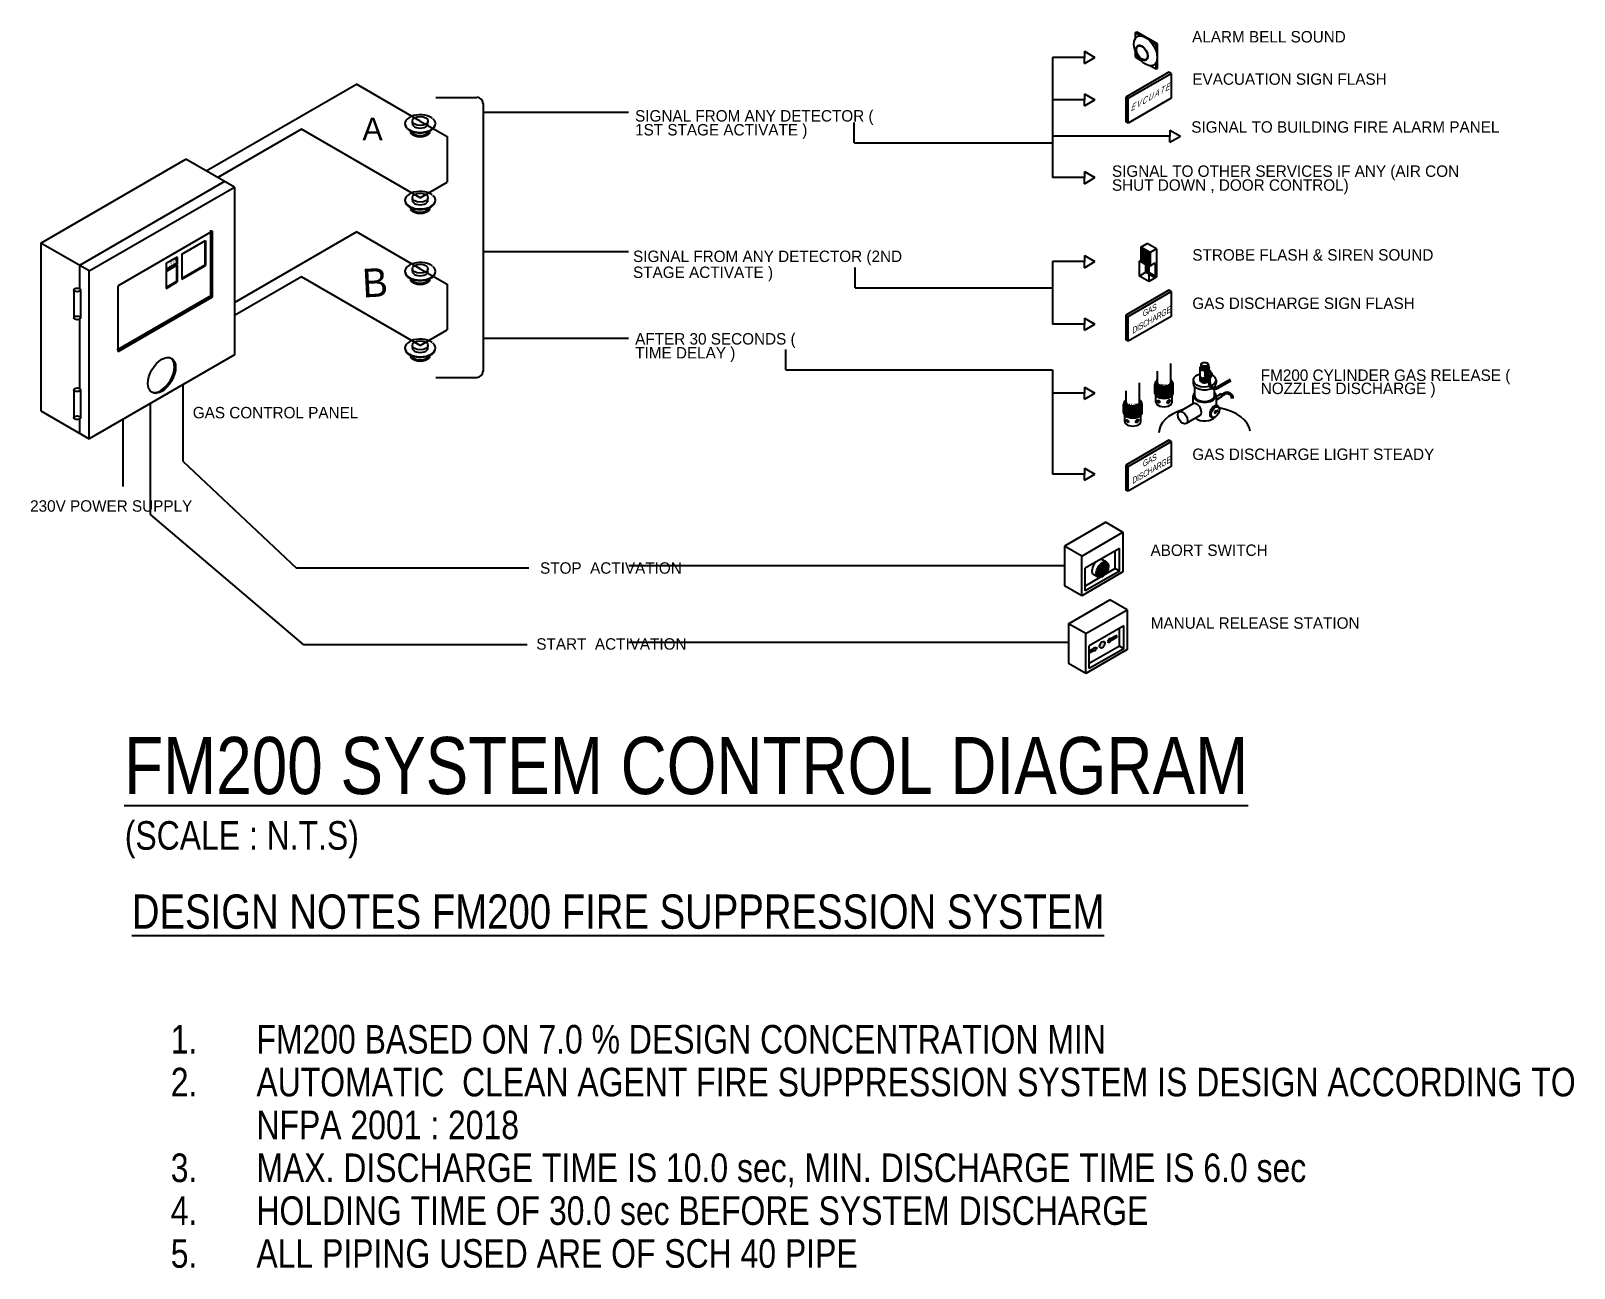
# Model space of a CAD drawing. Header units: millimetres. Extents: x -20146070 to 165023, y -3349561 to 35447.
# Drawn here: x -384008 to -378604, y -38769 to -34436 of the extents above; entities that cross this region are included whole.
import ezdxf
from ezdxf import colors
from ezdxf.entities.mleader import LeaderData, LeaderLine
from ezdxf.math import Vec2, Vec3

# ---------------------------------------------------------------- set-up
doc = ezdxf.new("R2010")
doc.units = ezdxf.units.MM
doc.header["$LTSCALE"] = 50
doc.linetypes.add('CONTINOUS', pattern=[0])
for name, color, linetype in [('M-_FM200---_A-_N', 7, 'Continuous'), ('M-_FM200---_E-', 1, 'Continuous'), ('M_FIREALAM-_E-', 10, 'Continuous'), ('SHIP LAYOUT EDITABLE', 251, 'Continuous')]:
    doc.layers.add(name, color=color, linetype=linetype)
doc.styles.add('Arial', font='arial.ttf', dxfattribs={"width": 0.8, "height": 450})
doc.styles.add('MtXpl_Agency_FB', font='AGENCYR.TTF')
doc.styles.add('RomanS', font='romans__.ttf', dxfattribs={"width": 0.75, "height": 40})

msp = doc.modelspace()

# ---------------------------------------------------------------- texts
at = {"layer": 'M-_FM200---_A-_N', "ltscale": 150, "style": 'Arial', "width": 0.8}
for s, height, p in [('%%UFM200 SYSTEM CONTROL DIAGRAM', 200, (-383681.6, -37108.9)), (' (SCALE : N.T.S)', 100, (-383710.2, -37303.7))]:
    msp.add_text(s, height=height, dxfattribs=at).set_placement(p)
at = {"layer": 'M-_FM200---_A-_N', "ltscale": 150, "char_height": 40, "attachment_point": 1, "style": 'MtXpl_Agency_FB'}
for s, insert, width in [('ALARM BELL SOUND', (-379941.8, -34436.8), 638.434), ('EVACUATION SIGN FLASH', (-379941, -34585), 802.514), ('SIGNAL TO BUILDING FIRE ALARM PANEL', (-379944.7, -34752.8), 1281.942), ('STROBE FLASH & SIREN SOUND', (-379941, -35200.8), 1005.333), ('GAS DISCHARGE SIGN FLASH', (-379941, -35370.1), 922.268), ('GAS DISCHARGE LIGHT STEADY', (-379941, -35898.9), 992.779), ('230V POWER SUPPLY', (-384010.7, -36080), 694.597), ('ABORT SWITCH', (-380087.4, -36234.9), 483.732), ('STOP  ACTIVATION', (-382225.1, -36297.2), 586.423), ('MANUAL RELEASE STATION', (-380086.6, -36489.9), 854.372), ('START  ACTIVATION', (-382238.1, -36563.2), 619.423)]:
    msp.add_mtext(s, dxfattribs=dict(at, insert=insert, width=width))
for s, insert, width, line_spacing_factor in [('SIGNAL FROM ANY DETECTOR ( 1ST STAGE ACTIVATE )', (-381892.3, -34713.8), 931.595, 0.730901), ('SIGNAL TO OTHER SERVICES IF ANY (AIR CON SHUT DOWN , DOOR CONTROL)', (-380222.5, -34907.4), 1292.803, 0.730901), ('SIGNAL FROM ANY DETECTOR (2ND STAGE ACTIVATE )', (-381899.5, -35205.7), 993.273, 0.83762), ('AFTER 30 SECONDS ( TIME DELAY )', (-381891.9, -35494.7), 635.768, 0.730901), ('FM200 CYLINDER GAS RELEASE ( NOZZLES DISCHARGE )', (-379701.4, -35622), 1007.748, 0.691703), ('GAS CONTROL PANEL', (-383441.1, -35753.1), 1130.869, 0.730901)]:
    msp.add_mtext(s, dxfattribs=dict(at, insert=insert, width=width, line_spacing_factor=line_spacing_factor))
at = {"layer": 'M-_FM200---_E-', "style": 'MtXpl_Agency_FB'}
msp.add_text('A', height=80, dxfattribs=at).set_placement((-382847.2, -34819.6))
msp.add_text('B', height=100, rotation=3, dxfattribs=at).set_placement((-382844.9, -35370))
at = {"layer": 'M-_FM200---_E-', "attachment_point": 5, "rotation": 30}
for s, insert, char_height, width in [('{\\fArial|b0|i0|c0|p34;\\Q45;\\T1.35; \\H0.9x;\\T1.25;EVCUATE}', (-380096.9, -34673.4), 21.753, 245.896), ('{\\fArial|b0|i0|c0|p34;\\Q45;\\T1.35;30}', (-383516.2, -35250.7), 13.052, 737.688), ('{\\fArial|b0|i0|c0|p34;\\Q45;\\T1.35;  \\H0.9x;\\Q30;\\T0.95;GAS\\PDISCHARGE}', (-380096.8, -35437), 21.753, 245.896), ('{\\fArial|b0|i0|c0|p34;\\Q45;\\T1.35;  \\H0.9x;\\Q30;\\T0.95;GAS\\PDISCHARGE}', (-380096.8, -35962.5), 21.753, 245.896)]:
    msp.add_mtext(s, dxfattribs=dict(at, insert=insert, char_height=char_height, width=width))
at = {"layer": 'SHIP LAYOUT EDITABLE', "color": 7, "insert": (-383654.4, -37460.4), "char_height": 120, "width": 4052.966, "attachment_point": 1, "style": 'Arial'}
msp.add_mtext('{\\LDESIGN NOTES FM200 FIRE SUPPRESSION SYSTEM}', dxfattribs=at)
at = {"layer": 'SHIP LAYOUT EDITABLE', "color": 7, "insert": (-383618.2, -37917.4), "char_height": 100, "width": 5124.078, "attachment_point": 1, "line_spacing_factor": 0.9, "style": 'Arial'}
msp.add_mtext('\\pi-300,l400,t400;1.^IFM200 BASED ON 7.0 % DESIGN CONCENTRATION MIN\\P2.^IAUTOMATIC  CLEAN AGENT FIRE SUPPRESSION SYSTEM IS DESIGN ACCORDING TO NFPA 2001 : 2018\\P3.^IMAX. DISCHARGE TIME IS 10.0 sec, MIN. DISCHARGE TIME IS 6.0 sec\\P4.^IHOLDING TIME OF 30.0 sec BEFORE SYSTEM DISCHARGE\\P5.^IALL PIPING USED ARE OF SCH 40 PIPE', dxfattribs=at)

# ---------------------------------------------------------------- blocks, each defined once
blk = doc.blocks.new('SMOKE_FC')
at = {"color": 1, "lineweight": 9}
blk.add_circle((10040243.9, 1663042.6), 192.8, dxfattribs=at)
at = {"color": 1}
blk.add_circle((10040243.9, 1663042.6), 141.8, dxfattribs=at)
at = {"color": 7, "linetype": 'CONTINOUS'}
ml = blk.add_multileader_mtext('Standard', dxfattribs=at)
ml.set_content('{\\fArial|b0|i0|c0|p34;S}', color=7, style='RomanS')
ml.set_leader_properties(color=10)
ml.build(insert=Vec2(0, 0))
ml.multileader.update_dxf_attribs({"dogleg_length": 3.34, "arrow_head_size": 138.2, "scale": 50})
ctx = ml.context
ctx.base_point, ctx.scale, ctx.char_height, ctx.arrow_head_size, ctx.landing_gap_size, ctx.plane_origin = Vec3(10040043.2, 1663039.7), 50, 207.309, 138.2, 138.2, Vec3(10036641.4, 1659230.9)
notes = []
notes.append((ctx, [(0, (0, 0, 0), (0, 0), (1, 0), 1, [])]))
ctx.mtext.insert, ctx.mtext.flow_direction = Vec3(10040181.4, 1663145.2), 5
for ctx, leaders in notes:
    for number, flags, end, landing, length, lines in leaders:
        leader = LeaderData()
        leader.index, (leader.has_last_leader_line, leader.has_dogleg_vector, leader.attachment_direction) = number, flags
        leader.last_leader_point, leader.dogleg_vector, leader.dogleg_length = Vec3(end), Vec3(landing), length
        for number, points, colour, breaks in lines:
            line = LeaderLine()
            line.index, line.vertices, line.color, line.breaks = number, Vec3.list(points), colors.encode_raw_color(colour), breaks
            leader.lines.append(line)
        ctx.leaders.append(leader)
blk = doc.blocks.new('SMOKE')
at = {"color": 1}
blk.add_circle((10040707.4, 1663042.6), 202.4, dxfattribs=at)
at = {"color": 7, "linetype": 'CONTINOUS'}
ml = blk.add_multileader_mtext('Standard', dxfattribs=at)
ml.set_content('{\\fArial|b0|i0|c0|p34;S}', color=7, style='RomanS')
ml.set_leader_properties(color=10)
ml.build(insert=Vec2(0, 0))
ml.multileader.update_dxf_attribs({"dogleg_length": 3.34, "arrow_head_size": 171.1, "scale": 50})
ctx = ml.context
ctx.base_point, ctx.scale, ctx.char_height, ctx.arrow_head_size, ctx.landing_gap_size, ctx.plane_origin = Vec3(10040458.9, 1663039.1), 50, 256.669, 171.1, 171.1, Vec3(10036247.2, 1658323.4)
notes = []
notes.append((ctx, [(0, (0, 0, 0), (0, 0), (1, 0), 1, [])]))
ctx.mtext.insert, ctx.mtext.flow_direction = Vec3(10040630, 1663169.6), 5
for ctx, leaders in notes:
    for number, flags, end, landing, length, lines in leaders:
        leader = LeaderData()
        leader.index, (leader.has_last_leader_line, leader.has_dogleg_vector, leader.attachment_direction) = number, flags
        leader.last_leader_point, leader.dogleg_vector, leader.dogleg_length = Vec3(end), Vec3(landing), length
        for number, points, colour, breaks in lines:
            line = LeaderLine()
            line.index, line.vertices, line.color, line.breaks = number, Vec3.list(points), colors.encode_raw_color(colour), breaks
            leader.lines.append(line)
        ctx.leaders.append(leader)

# ---------------------------------------------------------------- hatches: boundary and pattern name
at = {"layer": 'M-_FM200---_E-'}
h = msp.add_hatch(dxfattribs=at)
h.set_pattern_fill('AR-HBONE', color=256, scale=0.013052, style=0)
h.set_pattern_definition([(45, (-379913.9716, -35668.2847), (2e-16, 1.875337), [3.97819, -1.32606]), (135, (-379913.034, -35667.347), (2e-16, 1.875337), [3.97819, -1.32606])])
edge = h.paths.add_edge_path()
edge.add_ellipse((-379881.4, -35655.5), major_axis=(-2.51, 0), ratio=0.57735, start_angle=367.2389, end_angle=380.7409, ccw=False)
edge.add_line((-379883.9, -35655.6), (-379884.4, -35654.8))
edge.add_ellipse((-379881.4, -35654.1), major_axis=(-3.14, 0), ratio=0.57735, start_angle=361.9132, end_angle=380.063, ccw=False)
edge.add_ellipse((-379881.4, -35654.1), major_axis=(-3.14, 0), ratio=0.57735, start_angle=358.0868, end_angle=361.9132, ccw=False)
edge.add_line((-379884.6, -35654.1), (-379884.6, -35653.8))
edge.add_ellipse((-379898, -35648.8), major_axis=(-16, 0), ratio=0.57735, start_angle=360, end_angle=507.1593, ccw=False)
edge.add_line((-379914, -35648.8), (-379914, -35653.2))
edge.add_line((-379914, -35653.2), (-379914, -35659.3))
edge.add_ellipse((-379898, -35659.3), major_axis=(-16, 0), ratio=0.57735, start_angle=360, end_angle=512.8156)
edge.add_line((-379883.8, -35663.5), (-379883.8, -35656))
edge = h.paths.add_edge_path(flags=16)
edge.add_ellipse((-379910.7, -35659.7), major_axis=(1, -1.74), ratio=0.57735, start_angle=17.2021, end_angle=162.7979, ccw=False)
edge.add_ellipse((-379910.7, -35659.7), major_axis=(1, -1.74), ratio=0.57735, start_angle=162.7979, end_angle=377.2021, ccw=False)
h = msp.add_hatch(dxfattribs=at)
h.set_pattern_fill('AR-HBONE', color=256, scale=0.043506, style=0)
h.set_pattern_definition([(45, (-380072.736, -35723.6337), (6e-16, 6.25112), [13.2606, -4.4202]), (135, (-380069.6103, -35720.508), (6e-16, 6.25112), [13.2606, -4.4202])])
edge = h.paths.add_edge_path()
edge.add_ellipse((-380040.2, -35704.8), major_axis=(-32.5, 0), ratio=0.57735, start_angle=360, end_angle=540)
edge.add_line((-380007.6, -35704.8), (-380007.6, -35678.3))
edge.add_ellipse((-380040.2, -35674.3), major_axis=(-32.5, 0), ratio=0.57735, start_angle=360, end_angle=540, ccw=False)
edge.add_line((-380072.7, -35678.3), (-380072.7, -35704.8))
h = msp.add_hatch(dxfattribs=at)
h.set_pattern_fill('AR-HBONE', color=256, scale=0.043506, style=0)
h.set_pattern_definition([(45, (-380181.979, -35791.762), (6e-16, 6.25112), [13.2606, -4.4202]), (135, (-380178.8535, -35788.6364), (6e-16, 6.25112), [13.2606, -4.4202])])
edge = h.paths.add_edge_path()
edge.add_ellipse((-380149.4, -35773), major_axis=(-32.5, 0), ratio=0.57735, start_angle=360, end_angle=540)
edge.add_line((-380116.9, -35773), (-380116.9, -35746.5))
edge.add_ellipse((-380149.4, -35742.5), major_axis=(-32.5, 0), ratio=0.57735, start_angle=360, end_angle=540, ccw=False)
edge.add_line((-380182, -35746.5), (-380182, -35773))
h = msp.add_hatch(color=256, dxfattribs=at)
edge = h.paths.add_edge_path()
edge.add_ellipse((-380256.1, -36323.1), major_axis=(-15.1, -26.2), ratio=0.57735, start_angle=0, end_angle=360)
h = msp.add_hatch(color=256, dxfattribs=at)
edge = h.paths.add_edge_path()
edge.add_ellipse((-380256.5, -36586.1), major_axis=(-6.5, -11.2), ratio=0.57735, start_angle=225, end_angle=405)
edge.add_line((-380256.5, -36596.7), (-380256.5, -36575.5))
edge = h.paths.add_edge_path()
edge.add_ellipse((-380256.5, -36586.1), major_axis=(-6.5, -11.2), ratio=0.57735, start_angle=45, end_angle=225)
edge.add_line((-380256.5, -36575.5), (-380256.5, -36596.7))
h.paths.add_polyline_path([(-380205.6, -36560.4), (-380205.6, -36556.7), (-380205.6, -36553), (-380229.4, -36566.7), (-380229.4, -36563), (-380238.4, -36575.6), (-380229.4, -36577.8), (-380229.4, -36574.1)])
h.paths.add_polyline_path([(-380274.6, -36596.5), (-380283.7, -36594.3), (-380283.7, -36598.1), (-380301.8, -36608.5), (-380301.8, -36615.9), (-380283.7, -36605.5), (-380283.7, -36609.2)])

# ---------------------------------------------------------------- linework, layer by layer
for p, q in [((-380122.4, -34453.6), (-380141.6, -34442.5)), ((-380141.6, -34442.5), (-380141.6, -34464.6)), ((-380063.2, -34482.1), (-380136.7, -34439.6)), ((-380068.1, -34484.9), (-380087.3, -34473.8)), ((-380318.6, -34529), (-380431.2, -34529)), ((-380431.2, -34529), (-380431.2, -34950.2)), ((-380318.6, -34507.8), (-380318.6, -34529)), ((-380318.6, -34507.8), (-380281.9, -34529)), ((-380318.6, -34550.2), (-380318.6, -34529)), ((-380318.6, -34550.2), (-380281.9, -34529)), ((-380141.6, -34505.2), (-380141.6, -34527.3)), ((-380141.6, -34527.3), (-380122.4, -34538.4)), ((-380063.2, -34482.1), (-380068.1, -34484.9)), ((-380068.1, -34507.1), (-380068.1, -34484.9)), ((-380063.2, -34524.5), (-380063.2, -34482.1)), ((-380063.2, -34566.9), (-380063.2, -34524.5)), ((-380023.1, -34581), (-380173.8, -34668)), ((-380166.2, -34672.3), (-380015.5, -34585.3)), ((-380087.3, -34558.7), (-380068.1, -34569.7)), ((-380068.1, -34569.7), (-380068.1, -34547.6)), ((-380068.1, -34569.7), (-380063.2, -34566.9)), ((-380015.5, -34585.3), (-380023.1, -34581)), ((-380015.5, -34585.3), (-380015.5, -34672.3)), ((-383393.7, -34926.6), (-382868.1, -34623.2)), ((-382644.8, -34752.1), (-382868.1, -34623.2)), ((-382589.8, -34669), (-382446.4, -34669)), ((-382424.6, -34690.7), (-382424.6, -35628.1)), ((-380318.6, -34677.7), (-380431.2, -34677.7)), ((-380318.6, -34656.5), (-380318.6, -34677.7)), ((-380318.6, -34656.5), (-380281.9, -34677.7)), ((-380318.6, -34698.9), (-380318.6, -34677.7)), ((-380318.6, -34698.9), (-380281.9, -34677.7)), ((-380173.8, -34668), (-380173.8, -34755)), ((-380173.8, -34668), (-380166.2, -34672.3)), ((-380015.5, -34672.3), (-380166.2, -34759.4)), ((-380166.2, -34759.4), (-380166.2, -34672.3)), ((-382424.6, -34721.4), (-381915.6, -34721.4)), ((-383060.7, -34780.3), (-383353.9, -34949.6)), ((-382644.8, -35020.4), (-383060.7, -34780.3)), ((-382672.1, -34760.8), (-382672.1, -34752.1)), ((-382644.8, -34752.1), (-382550.7, -34806.4)), ((-382617.5, -34760.8), (-382617.5, -34752.1)), ((-381124.9, -34828.1), (-381124.9, -34756.7)), ((-380166.2, -34759.4), (-380173.8, -34755)), ((-380019.4, -34783.8), (-380019.4, -34805)), ((-380019.4, -34783.8), (-379982.7, -34805)), ((-382550.7, -34806.4), (-382550.7, -34966.1)), ((-381124.9, -34828.1), (-380431.2, -34828.1)), ((-380019.4, -34805), (-380431.2, -34805)), ((-380019.4, -34826.3), (-380019.4, -34805)), ((-380019.4, -34826.3), (-379982.7, -34805)), ((-383973.6, -35179.1), (-383465, -34885.4)), ((-383295.5, -34983.3), (-383465, -34885.4)), ((-383329.5, -34963.7), (-383838.1, -35257.3)), ((-383295.5, -34983.3), (-383329.5, -34963.7)), ((-380318.6, -34950.2), (-380431.2, -34950.2)), ((-380318.6, -34928.9), (-380318.6, -34950.2)), ((-380318.6, -34928.9), (-380281.9, -34950.2)), ((-380318.6, -34971.4), (-380318.6, -34950.2)), ((-380318.6, -34971.4), (-380281.9, -34950.2)), ((-383804.1, -35277), (-383295.5, -34983.3)), ((-383295.5, -34983.3), (-383295.5, -35570.6)), ((-382644.8, -35020.4), (-382550.7, -34966.1)), ((-382672.1, -35029.1), (-382672.1, -35020.4)), ((-382617.5, -35029.1), (-382617.5, -35020.4)), ((-383973.6, -35179.1), (-383973.6, -35766.4)), ((-383804.1, -35277), (-383973.6, -35179.1)), ((-383371.7, -35138.2), (-383702.3, -35329.1)), ((-383479.4, -35218.2), (-383396.1, -35170.1)), ((-383398.5, -35171.4), (-383398.5, -35256.6)), ((-383396.1, -35170.1), (-383396.1, -35258)), ((-383378.1, -35364.2), (-383378.1, -35134.5)), ((-383373.6, -35366.9), (-383373.6, -35139.3)), ((-383371.7, -35368), (-383371.7, -35138.2)), ((-383295.5, -35387.2), (-382868.1, -35140.5)), ((-382644.8, -35269.4), (-382868.1, -35140.5)), ((-383534.7, -35250.1), (-383495.8, -35227.6)), ((-383498.1, -35229), (-383498.1, -35251.2)), ((-383495.8, -35227.6), (-383495.8, -35252.6)), ((-383479.4, -35218.2), (-383479.4, -35306.1)), ((-382424.6, -35208.4), (-381915.6, -35208.4)), ((-380318.6, -35223.2), (-380318.6, -35244.4)), ((-380318.6, -35223.2), (-380281.9, -35244.4)), ((-380121.6, -35194.1), (-380099.1, -35181.1)), ((-380089, -35212.8), (-380121.6, -35194.1)), ((-380121.6, -35194.1), (-380121.6, -35240.1)), ((-380118.1, -35201), (-380092.5, -35215.8)), ((-380118.1, -35204.3), (-380092.5, -35219.1)), ((-380118.1, -35205.6), (-380092.5, -35220.4)), ((-380118.1, -35208.9), (-380092.5, -35223.7)), ((-380118.1, -35210.1), (-380092.5, -35224.9)), ((-380118.1, -35213.4), (-380092.5, -35228.2)), ((-380118.1, -35214.8), (-380092.5, -35229.5)), ((-380118.1, -35218), (-380092.5, -35232.8)), ((-380118.1, -35219.4), (-380092.5, -35234.2)), ((-380118.1, -35222.7), (-380092.5, -35237.4)), ((-380118.1, -35224.2), (-380092.5, -35239)), ((-380118.1, -35227.5), (-380092.5, -35242.2)), ((-380118.1, -35229), (-380092.5, -35243.8)), ((-380118.1, -35232.3), (-380092.5, -35247)), ((-380118.1, -35233.8), (-380092.5, -35248.5)), ((-380066.6, -35199.9), (-380099.1, -35181.1)), ((-380066.6, -35199.9), (-380089, -35212.8)), ((-380089, -35212.8), (-380089, -35258.8)), ((-380066.6, -35199.9), (-380066.6, -35297.8)), ((-383838.1, -35257.3), (-383838.1, -35338.8)), ((-383804.1, -35864.3), (-383804.1, -35277)), ((-383534.7, -35250.1), (-383534.7, -35275.1)), ((-383498.1, -35251.2), (-383534.7, -35272.4)), ((-383495.8, -35252.6), (-383534.7, -35275.1)), ((-383534.7, -35278.6), (-383495.8, -35256)), ((-383534.7, -35278.6), (-383534.7, -35338)), ((-383495.8, -35252.6), (-383498.1, -35251.2)), ((-383498.1, -35257.4), (-383498.1, -35314.1)), ((-383495.8, -35256), (-383495.8, -35315.5)), ((-383398.5, -35256.6), (-383479.4, -35303.3)), ((-383479.4, -35306.1), (-383396.1, -35258)), ((-383396.1, -35258), (-383398.5, -35256.6)), ((-382672.1, -35278.1), (-382672.1, -35269.4)), ((-382644.8, -35269.4), (-382550.7, -35323.7)), ((-382617.5, -35278.1), (-382617.5, -35269.4)), ((-381121.3, -35336.4), (-381121.3, -35265.1)), ((-380431.2, -35244.4), (-380431.2, -35463.3)), ((-380318.6, -35244.4), (-380431.2, -35244.4)), ((-380318.6, -35265.6), (-380318.6, -35244.4)), ((-380318.6, -35265.6), (-380281.9, -35244.4)), ((-380121.6, -35240.1), (-380126.5, -35242.9)), ((-380126.5, -35294.8), (-380126.5, -35242.9)), ((-380093.9, -35261.7), (-380126.5, -35242.9)), ((-380103.9, -35281.7), (-380126.5, -35294.8)), ((-380089, -35258.8), (-380121.6, -35240.1)), ((-380121.6, -35240.1), (-380089, -35258.8)), ((-380118.1, -35237), (-380092.5, -35251.8)), ((-380118.1, -35237.8), (-380092.5, -35252.5)), ((-380118.1, -35241), (-380092.5, -35255.8)), ((-380103.9, -35281.7), (-380103.9, -35250.3)), ((-380103.9, -35281.7), (-380103.9, -35250.3)), ((-380099.1, -35279), (-380103.9, -35281.7)), ((-380071.3, -35300.5), (-380103.9, -35281.7)), ((-380071.3, -35300.5), (-380103.9, -35281.7)), ((-380099.1, -35253), (-380099.1, -35279)), ((-380066.6, -35297.8), (-380099.1, -35279)), ((-380089, -35258.8), (-380093.9, -35261.7)), ((-380093.9, -35261.7), (-380093.9, -35313.6)), ((-380089, -35258.8), (-380071.3, -35248.6)), ((-380089, -35258.8), (-380071.3, -35248.6)), ((-380071.3, -35248.6), (-380071.3, -35300.5)), ((-380071.3, -35248.6), (-380071.3, -35300.5)), ((-383702.3, -35558.8), (-383702.3, -35329.1)), ((-383498.1, -35314.1), (-383534.7, -35335.2)), ((-383534.7, -35338), (-383495.8, -35315.5)), ((-383495.8, -35315.5), (-383498.1, -35314.1)), ((-383060.7, -35297.6), (-383295.5, -35433.1)), ((-382644.8, -35537.7), (-383060.7, -35297.6)), ((-382550.7, -35323.7), (-382550.7, -35483.4)), ((-381121.3, -35336.4), (-380431.2, -35336.4)), ((-380093.9, -35313.6), (-380126.5, -35294.8)), ((-380071.3, -35300.5), (-380093.9, -35313.6)), ((-380066.6, -35297.8), (-380071.3, -35300.5)), ((-383857.2, -35343.4), (-383857.2, -35441.3)), ((-383834.8, -35343.4), (-383834.8, -35441.3)), ((-383378.1, -35364.2), (-383706.9, -35554)), ((-383373.6, -35366.9), (-383702.3, -35556.7)), ((-383702.3, -35558.8), (-383371.7, -35368)), ((-383371.7, -35368), (-383373.6, -35366.9)), ((-380023, -35344.6), (-380173.7, -35431.6)), ((-380166.2, -35436), (-380015.5, -35349)), ((-380015.5, -35349), (-380023, -35344.6)), ((-380015.5, -35349), (-380015.5, -35436)), ((-383838.1, -35445.9), (-383838.1, -35688.4)), ((-380318.6, -35442.1), (-380318.6, -35463.3)), ((-380318.6, -35442.1), (-380281.9, -35463.3)), ((-380173.7, -35431.6), (-380173.7, -35518.6)), ((-380173.7, -35431.6), (-380166.2, -35436)), ((-380015.5, -35436), (-380166.2, -35523)), ((-380166.2, -35523), (-380166.2, -35436)), ((-382644.8, -35537.7), (-382550.7, -35483.4)), ((-380318.6, -35463.3), (-380431.2, -35463.3)), ((-380318.6, -35484.5), (-380318.6, -35463.3)), ((-380318.6, -35484.5), (-380281.9, -35463.3)), ((-382672.1, -35546.4), (-382672.1, -35537.7)), ((-382617.5, -35546.4), (-382617.5, -35537.7)), ((-382424.6, -35512), (-381915.6, -35512)), ((-381364.1, -35623.6), (-381364.1, -35552.3)), ((-380166.2, -35523), (-380173.7, -35518.6)), ((-383295.5, -35570.6), (-383804.1, -35864.3)), ((-380016.3, -35667.5), (-380016.3, -35600.8)), ((-379911.4, -35605.5), (-379911.4, -35609.8)), ((-379884.6, -35605.5), (-379884.6, -35609.8)), ((-382589.8, -35649.9), (-382446.4, -35649.9)), ((-381364.1, -35623.6), (-380431.2, -35623.6)), ((-380431.2, -35623.6), (-380431.2, -35988.2)), ((-380064.1, -35628.4), (-380064.1, -35667.5)), ((-379937.9, -35659.3), (-379937.9, -35670.2)), ((-379914, -35653.2), (-379914, -35616.8)), ((-379914, -35653.2), (-379914, -35659.3)), ((-379910.2, -35616.8), (-379910.2, -35613)), ((-379897, -35629.6), (-379897, -35646)), ((-379897, -35629.6), (-379892.5, -35632.2)), ((-379892.5, -35648.6), (-379897, -35646)), ((-379892.5, -35632.2), (-379892.5, -35648.6)), ((-379890.5, -35634.8), (-379890.5, -35645.3)), ((-379890.5, -35634.8), (-379883.3, -35638.9)), ((-379890.5, -35645.3), (-379883.3, -35649.5)), ((-379885.8, -35616.8), (-379885.8, -35613)), ((-379884.6, -35648.7), (-379884.6, -35654.2)), ((-379883.9, -35655.6), (-379884.4, -35654.8)), ((-379883.8, -35668.5), (-379883.8, -35656)), ((-379883.3, -35638.9), (-379883.3, -35649.5)), ((-379882.9, -35623.4), (-379878.4, -35626)), ((-379882, -35623.9), (-379882, -35616.8)), ((-379881.8, -35640.4), (-379881.8, -35646.5)), ((-379879.6, -35630.3), (-379872.4, -35634.4)), ((-379878.9, -35655.6), (-379878.5, -35654.8)), ((-379878.8, -35667.2), (-379878.8, -35655.4)), ((-379878.4, -35626), (-379878.4, -35631)), ((-379878.3, -35648.4), (-379878.3, -35654.1)), ((-379873, -35636.7), (-379873, -35642.8)), ((-379872.4, -35634.4), (-379872.4, -35645)), ((-379858, -35659.3), (-379858, -35670.2)), ((-379808.6, -35656.9), (-379852.7, -35682.3)), ((-379806.5, -35661.5), (-379851.1, -35687.3)), ((-383857.2, -35693), (-383857.2, -35790.9)), ((-383834.8, -35693), (-383834.8, -35790.9)), ((-383474.2, -35943.9), (-383474.2, -35673.8)), ((-380318.6, -35704.6), (-380431.2, -35704.6)), ((-380318.6, -35683.4), (-380318.6, -35704.6)), ((-380318.6, -35683.4), (-380281.9, -35704.6)), ((-380318.6, -35725.8), (-380318.6, -35704.6)), ((-380318.6, -35725.8), (-380281.9, -35704.6)), ((-380173.3, -35696.5), (-380173.3, -35735.6)), ((-380125.5, -35735.6), (-380125.5, -35668.9)), ((-380072.7, -35704.8), (-380072.7, -35674.3)), ((-380068.6, -35672.3), (-380068.6, -35667.5)), ((-380068.6, -35735.9), (-380068.6, -35714)), ((-380011.8, -35672.3), (-380011.8, -35667.5)), ((-380011.8, -35735.9), (-380011.8, -35714)), ((-380007.6, -35704.8), (-380007.6, -35674.3)), ((-379937.9, -35741.6), (-379937.9, -35713.7)), ((-379932.8, -35713.7), (-379932.8, -35681.5)), ((-379863.2, -35684.5), (-379863.2, -35681.5)), ((-379863.2, -35713.7), (-379863.2, -35690.2)), ((-379842.3, -35708.5), (-379858, -35717.6)), ((-379858, -35713.7), (-379858, -35748.1)), ((-379837.4, -35717), (-379858, -35728.9)), ((-379840.4, -35708), (-379841.8, -35708.3)), ((-379838.1, -35708.8), (-379830.5, -35704.4)), ((-379836.9, -35716.6), (-379836, -35715.6)), ((-379835.5, -35713.2), (-379828.9, -35709.4)), ((-383973.6, -35766.4), (-383804.1, -35864.3)), ((-383589.1, -36130.1), (-383589.3, -35740.3)), ((-380182, -35773), (-380182, -35742.5)), ((-380177.9, -35740.4), (-380177.9, -35735.6)), ((-380121, -35740.4), (-380121, -35735.6)), ((-380116.9, -35773), (-380116.9, -35742.5)), ((-379987.1, -35770), (-379937.9, -35741.6)), ((-379854.3, -35766.8), (-379857.1, -35768.3)), ((-379854.3, -35768.5), (-379857.1, -35770.1)), ((-379851.4, -35765.9), (-379854.3, -35764.2)), ((-379854.3, -35764.2), (-379854.3, -35766.8)), ((-379854.3, -35771), (-379851.4, -35765.9)), ((-379854.3, -35768.5), (-379854.3, -35771)), ((-383838.1, -35795.4), (-383838.1, -35844.7)), ((-383684.9, -36031.9), (-383684.9, -35795.5)), ((-380177.9, -35804), (-380177.9, -35782.1)), ((-380121, -35804), (-380121, -35782.1)), ((-379914.2, -35783.5), (-379963.1, -35811.7)), ((-380023, -35870.1), (-380173.7, -35957.1)), ((-380166.2, -35961.5), (-380015.5, -35874.5)), ((-380015.5, -35874.5), (-380023, -35870.1)), ((-380015.5, -35874.5), (-380015.5, -35961.5)), ((-383474.2, -35943.9), (-383077.7, -36317.5)), ((-380318.6, -35988.2), (-380431.2, -35988.2)), ((-380318.6, -35967), (-380318.6, -35988.2)), ((-380318.6, -35967), (-380281.9, -35988.2)), ((-380318.6, -36009.4), (-380318.6, -35988.2)), ((-380318.6, -36009.4), (-380281.9, -35988.2)), ((-380173.7, -35957.1), (-380173.7, -36044.1)), ((-380173.7, -35957.1), (-380166.2, -35961.5)), ((-380015.5, -35961.5), (-380166.2, -36048.5)), ((-380166.2, -36048.5), (-380166.2, -35961.5)), ((-380166.2, -36048.5), (-380173.7, -36044.1)), ((-383052.2, -36586.1), (-383589.1, -36130.1)), ((-380244.1, -36157.1), (-380388.8, -36240.6)), ((-380328.5, -36275.4), (-380183.8, -36191.9)), ((-380244.1, -36157.1), (-380183.8, -36191.9)), ((-380183.8, -36191.9), (-380183.8, -36331.1)), ((-380328.5, -36275.4), (-380388.8, -36240.6)), ((-380388.8, -36240.6), (-380388.8, -36379.8)), ((-380195.8, -36248.6), (-380316.4, -36318.2)), ((-380210.8, -36319.4), (-380210.8, -36257.2)), ((-380195.8, -36328.1), (-380195.8, -36248.6)), ((-380388.8, -36309.3), (-381913.8, -36309.3)), ((-380328.5, -36414.6), (-380328.5, -36275.4)), ((-380241, -36296.9), (-380256.1, -36288.1)), ((-382264.3, -36317.5), (-383077.7, -36317.5)), ((-380183.8, -36331.1), (-380328.5, -36414.6)), ((-380316.4, -36397.7), (-380316.4, -36318.2)), ((-380195.8, -36328.1), (-380316.4, -36397.7)), ((-380265.2, -36350.8), (-380316.4, -36380.3)), ((-380271.3, -36349.4), (-380286.4, -36340.6)), ((-380210.8, -36319.4), (-380247.1, -36340.3)), ((-380195.8, -36328.1), (-380210.8, -36319.4)), ((-380183.8, -36331.1), (-380195.8, -36338.1)), ((-380328.5, -36414.6), (-380388.8, -36379.8)), ((-380374.1, -36512.2), (-380229.5, -36428.7)), ((-380313.9, -36547), (-380169.2, -36463.5)), ((-380169.2, -36463.5), (-380229.5, -36428.7)), ((-380169.2, -36463.5), (-380169.2, -36602.7)), ((-380313.9, -36547), (-380374.1, -36512.2)), ((-380374.1, -36512.2), (-380374.1, -36651.5)), ((-380181.2, -36520.2), (-380301.8, -36589.8)), ((-380196.2, -36591), (-380196.2, -36528.9)), ((-380181.2, -36599.7), (-380181.2, -36520.2)), ((-380374.1, -36577.9), (-381913.8, -36577.9)), ((-380313.9, -36686.3), (-380313.9, -36547)), ((-380229.4, -36563), (-380238.4, -36575.6)), ((-380238.4, -36575.6), (-380229.4, -36577.8)), ((-380205.6, -36553), (-380229.4, -36566.7)), ((-380205.6, -36560.4), (-380229.4, -36574.1)), ((-380229.4, -36566.7), (-380229.4, -36563)), ((-380229.4, -36577.8), (-380229.4, -36574.1)), ((-380205.6, -36556.7), (-380205.6, -36553)), ((-380205.6, -36560.4), (-380205.6, -36556.7)), ((-382270.5, -36586.1), (-383052.2, -36586.1)), ((-380169.2, -36602.7), (-380313.9, -36686.3)), ((-380301.8, -36669.3), (-380301.8, -36589.8)), ((-380196.2, -36591), (-380301.8, -36652)), ((-380283.7, -36598.1), (-380301.8, -36608.5)), ((-380181.2, -36599.7), (-380301.8, -36669.3)), ((-380283.7, -36605.5), (-380301.8, -36615.9)), ((-380283.7, -36598.1), (-380283.7, -36594.3)), ((-380283.7, -36594.3), (-380274.6, -36596.5)), ((-380274.6, -36596.5), (-380283.7, -36609.2)), ((-380283.7, -36609.2), (-380283.7, -36605.5)), ((-380181.2, -36599.7), (-380196.2, -36591)), ((-380169.2, -36602.7), (-380181.2, -36609.7)), ((-380313.9, -36686.3), (-380374.1, -36651.5))]:
    msp.add_line(p, q, dxfattribs=at)
for centre, radius, start, end in [((-382446.4, -34690.7), 21.8, 0, 90), ((-382446.4, -35628.1), 21.8, 270, 0), ((-379862, -35668.5), 21.8, 180, 300), ((-379861.4, -35667.2), 17.4, 180, 300), ((-379819.6, -35723.3), 21.8, 0, 120), ((-379820.2, -35724.5), 17.4, 0, 120)]:
    msp.add_arc(centre, radius, start, end, dxfattribs=at)
for centre, major_axis in [((-380104.8, -34506.1), (28.8, -49.9)), ((-380117.1, -34513.2), (14.6, -25.3)), ((-380117.1, -34513.2), (13.6, -23.6)), ((-382644.8, -34752.1), (-27.3, 0)), ((-382644.8, -35020.4), (-27.3, 0)), ((-382644.8, -35269.4), (-27.3, 0)), ((-383846, -35343.4), (-11.2, 0)), ((-383846, -35441.3), (-11.2, 0)), ((-382644.8, -35537.7), (-27.3, 0)), ((-383549.8, -35642.5), (-34.4, -59.5)), ((-379898, -35604.1), (-11.8, 0)), ((-379910.7, -35659.7), (1, -1.74)), ((-383846, -35693), (-11.2, 0)), ((-380058.9, -35734.7), (2.42, -4.19)), ((-380024.8, -35734.4), (-3.32, -5.76)), ((-379975.1, -35790.8), (12, -20.9)), ((-379860.2, -35771), (-10.2, -17.7)), ((-379860.2, -35771), (-1.81, -3.14)), ((-383846, -35790.9), (-11.2, 0)), ((-380168.1, -35802.9), (2.42, -4.19)), ((-380134.1, -35802.5), (-3.32, -5.76)), ((-380256.1, -36323.1), (-15.1, -26.2)), ((-380256.5, -36586.1), (-6.5, -11.2))]:
    msp.add_ellipse(centre, major_axis=major_axis, ratio=0.57735, dxfattribs=at)
for centre, major_axis, start_param, end_param in [((-382644.8, -34760.8), (-53.3, 0), 3.814594, 9.99642), ((-382644.8, -34762.7), (-53.3, 0), 6.251232, 9.456731), ((-382644.8, -34786.9), (-34.3, 0), 6.254085, 9.453878), ((-382644.8, -34782.5), (-34.3, 0), 6.493272, 9.214691), ((-382644.8, -34760.8), (-27.3, 0), 6.283185, 9.424778), ((-382644.8, -35029.1), (-53.3, 0), 3.814594, 9.99642), ((-382644.8, -35031.1), (-53.3, 0), 6.251232, 9.456731), ((-382644.8, -35055.2), (-34.3, 0), 6.254085, 9.453878), ((-382644.8, -35050.9), (-34.3, 0), 6.493272, 9.214691), ((-382644.8, -35029.1), (-27.3, 0), 6.283185, 9.424778), ((-380118.1, -35202.7), (1, -1.73), 2.356194, 5.497787), ((-380118.1, -35207.3), (1, -1.73), 2.356194, 5.497787), ((-380118.1, -35211.8), (1, -1.73), 2.356194, 5.497787), ((-380118.1, -35216.4), (1, -1.73), 2.356194, 5.497787), ((-380118.1, -35221), (1, -1.73), 2.356194, 5.497787), ((-380118.1, -35225.9), (1, -1.73), 2.356194, 5.497787), ((-380118.1, -35230.6), (1, -1.73), 2.356194, 5.497787), ((-380118.1, -35235.4), (1, -1.73), 2.356194, 5.497787), ((-380092.5, -35217.4), (0.87, -1.5), 5.497787, 8.63938), ((-380092.5, -35222), (0.87, -1.5), 5.497787, 8.63938), ((-380092.5, -35226.5), (0.87, -1.5), 5.497787, 8.63938), ((-380092.5, -35231.2), (0.87, -1.5), 5.497787, 8.63938), ((-382644.8, -35278.1), (-53.3, 0), 3.814594, 9.99642), ((-382644.8, -35280.1), (-53.3, 0), 6.251232, 9.456731), ((-382644.8, -35278.1), (-27.3, 0), 6.283185, 9.424778), ((-380118.1, -35239.4), (1, -1.73), 2.356194, 5.497787), ((-380092.5, -35235.8), (0.87, -1.5), 5.497787, 8.63938), ((-380092.5, -35240.6), (0.87, -1.5), 5.497787, 8.63938), ((-380092.5, -35245.4), (0.87, -1.5), 5.497787, 8.63938), ((-380092.5, -35250.2), (0.87, -1.5), 5.497787, 8.63938), ((-380092.5, -35254.2), (0.87, -1.5), 5.497787, 8.63938), ((-382644.8, -35304.2), (-34.3, 0), 6.254085, 9.453878), ((-382644.8, -35299.8), (-34.3, 0), 6.493272, 9.214691), ((-382644.8, -35546.4), (-53.3, 0), 3.814594, 9.99642), ((-382644.8, -35548.4), (-53.3, 0), 6.251232, 9.456731), ((-382644.8, -35546.4), (-27.3, 0), 6.283185, 9.424778), ((-383553.8, -35640.2), (-34.4, -59.5), 0.058862, 3.08273), ((-382644.8, -35572.5), (-34.3, 0), 6.254085, 9.453878), ((-382644.8, -35568.2), (-34.3, 0), 6.493272, 9.214691), ((-379898, -35605.5), (-13.4, 0), 5.500007, 10.207956), ((-379898, -35609.8), (-13.4, 0), 0, 3.141593), ((-380040.2, -35674.3), (-32.5, 0), 5.752599, 9.955365), ((-380040.2, -35667.5), (-28.4, 0), 5.71031, 9.997654), ((-379898, -35659.3), (-40, 0), 5.123906, 8.308946), ((-379898, -35616.8), (-16, 0), 6.283185, 9.424778), ((-379898, -35644.9), (-16, 0), 6.283185, 8.851599), ((-379898, -35646), (-16, 0), 6.283185, 8.851599), ((-379898, -35648.8), (-16, 0), 6.283185, 8.851599), ((-379898, -35659.3), (-16, 0), 6.283185, 8.95032), ((-379910.2, -35659.4), (1, -1.74), 3.441826, 5.982952), ((-379898, -35616.8), (-12.2, 0), 6.283185, 9.424778), ((-379898, -35620.4), (-16, 0), 7.918395, 9.093017), ((-379893.5, -35623), (-16, 0), 7.918395, 9.093017), ((-379893.5, -35639.4), (-16, 0), 7.918395, 8.316452), ((-379893.5, -35625.7), (-16, 0), 8.047542, 8.908571), ((-379881.4, -35654.1), (-3.14, 0), 6.249793, 9.424785), ((-379881.4, -35655.5), (-2.51, 0), 6.409528, 9.306542), ((-379886.3, -35629.9), (-16, 0), 8.047542, 8.908571), ((-379886.3, -35640.4), (-16, 0), 8.047542, 8.908571), ((-379886.3, -35631.6), (-16, 0), 8.142111, 8.842198), ((-379886.3, -35637.7), (-16, 0), 8.142111, 8.842198), ((-379898, -35659.3), (-40, 0), 8.468906, 10.302055), ((-380040.2, -35704.8), (-32.5, 0), 6.283185, 9.424778), ((-380040.2, -35672.3), (-28.4, 0), 6.135184, 9.572779), ((-380040.2, -35667.5), (-23.9, 0), 6.283185, 9.424778), ((-379898, -35713.7), (-40, 0), 5.768971, 9.938993), ((-379898, -35670.2), (-40, 0), 6.283185, 8.559922), ((-379898, -35713.7), (-34.8, 0), 0, 3.141593), ((-379898, -35670.2), (-40, 0), 8.782424, 9.424778), ((-379839.9, -35712.8), (2.46, -4.26), 6.283185, 9.424778), ((-379838.6, -35712), (2.21, -3.83), 0.190639, 2.976026), ((-380149.4, -35742.5), (-32.5, 0), 5.752599, 9.955365), ((-380149.4, -35773), (-32.5, 0), 6.283185, 9.424778), ((-380149.4, -35735.6), (-28.4, 0), 5.71031, 9.997654), ((-380149.4, -35740.4), (-28.4, 0), 6.135184, 9.572779), ((-380149.4, -35735.6), (-23.9, 0), 6.283185, 9.424778), ((-380040.2, -35735.9), (-28.4, 0), 6.283185, 9.424778), ((-380057, -35733.7), (2.42, -4.19), 3.532681, 5.892097), ((-379898, -35844), (-159.9, 0), 5.219835, 6.283185), ((-380026.3, -35733.6), (-3.32, -5.76), 0.213939, 2.927654), ((-379926.2, -35762.6), (12, -20.9), 6.281436, 9.424778), ((-379864.1, -35768.7), (-11.3, -19.6), 3.05852, 6.366258), ((-379862.3, -35769.8), (-11.3, -19.6), 2.491916, 6.932862), ((-379860.2, -35771), (-2.26, -3.92), 2.593936, 8.401638), ((-379898, -35844), (-159.9, 0), 3.204865, 4.385447), ((-380149.4, -35804), (-28.4, 0), 6.283185, 9.424778), ((-380166.3, -35801.8), (2.42, -4.19), 3.532681, 5.892097), ((-380135.5, -35801.7), (-3.32, -5.76), 0.213939, 2.927654), ((-379898, -35779), (-40, 0), 6.920713, 9.005396), ((-380271.1, -36314.5), (-15.1, -26.2), 4.3635, 6.273727), ((-380271.1, -36314.5), (-15.1, -26.2), 3.141593, 3.490481)]:
    msp.add_ellipse(centre, major_axis=major_axis, ratio=0.57735, start_param=start_param, end_param=end_param, dxfattribs=at)
at = {"layer": 'M-_FM200---_E-', "extrusion": (0, 0, -1)}
for start_param, end_param in [(6.283185, 6.895605), (8.812358, 9.424778)]:
    msp.add_ellipse((-379898, -35616.8), major_axis=(-16, 0), ratio=0.57735, start_param=start_param, end_param=end_param, dxfattribs=at)

# ---------------------------------------------------------------- block references
at = {"layer": 'M_FIREALAM-_E-'}
for name, p, xscale, yscale, zscale in [('SMOKE', (-13215027, -2136319.2), 1.28, 1.28, 1.28), ('SMOKE', (-12842896.3, -2136319.2), 1.28, 1.28, 1.28), ('SMOKE', (-13209527.3, -2137019.4), 1.28, 1.28, 1.28), ('SMOKE', (-12837356.5, -2137100.4), 1.28, 1.28, 1.28), ('SMOKE', (-13215027, -2138819.2), 1.28, 1.28, 1.28), ('SMOKE', (-12842882.2, -2139119.2), 1.28, 1.28, 1.28), ('SMOKE', (-12837356.5, -2141062.9), 1.28, 1.28, 1.28), ('SMOKE', (-13209538.6, -2141143.9), 1.28, 1.28, 1.28), ('SMOKE', (-13216376.9, -2141531.7), 1.28, 1.28, 1.28), ('SMOKE', (-13213677.1, -2141531.7), 1.28, 1.28, 1.28), ('SMOKE', (-12844197.6, -2141531.7), 1.28, 1.28, 1.28), ('SMOKE', (-12841946.4, -2141531.7), 1.28, 1.28, 1.28), ('SMOKE', (-10646155.8, -1718610.1), 1.024, 1.024, 1.024), ('SMOKE', (-10273997.7, -1718610.1), 1.024, 1.024, 1.024), ('SMOKE', (-10644656.4, -1718640.4), 1.024, 1.024, 1.024), ('SMOKE', (-10272498.3, -1718640.4), 1.024, 1.024, 1.024), ('SMOKE', (-13016264.7, -2148128.1), 1.28, 1.28, 1.28), ('SMOKE', (-20146070.2, -3348204.7), 2, 2, 2), ('SMOKE_FC', (-20145143.2, -3349560.7), 2, 2, 2)]:
    msp.add_blockref(name, p, dxfattribs=dict(at, xscale=xscale, yscale=yscale, zscale=zscale))

msp.set_redraw_order([(e.dxf.handle, doc.entitydb.next_handle()) for e in msp.query("TEXT MTEXT ATTDEF DIMENSION ARC_DIMENSION")])  # texts and dimensions are drawn at this point

doc.saveas('drawing.dxf')
